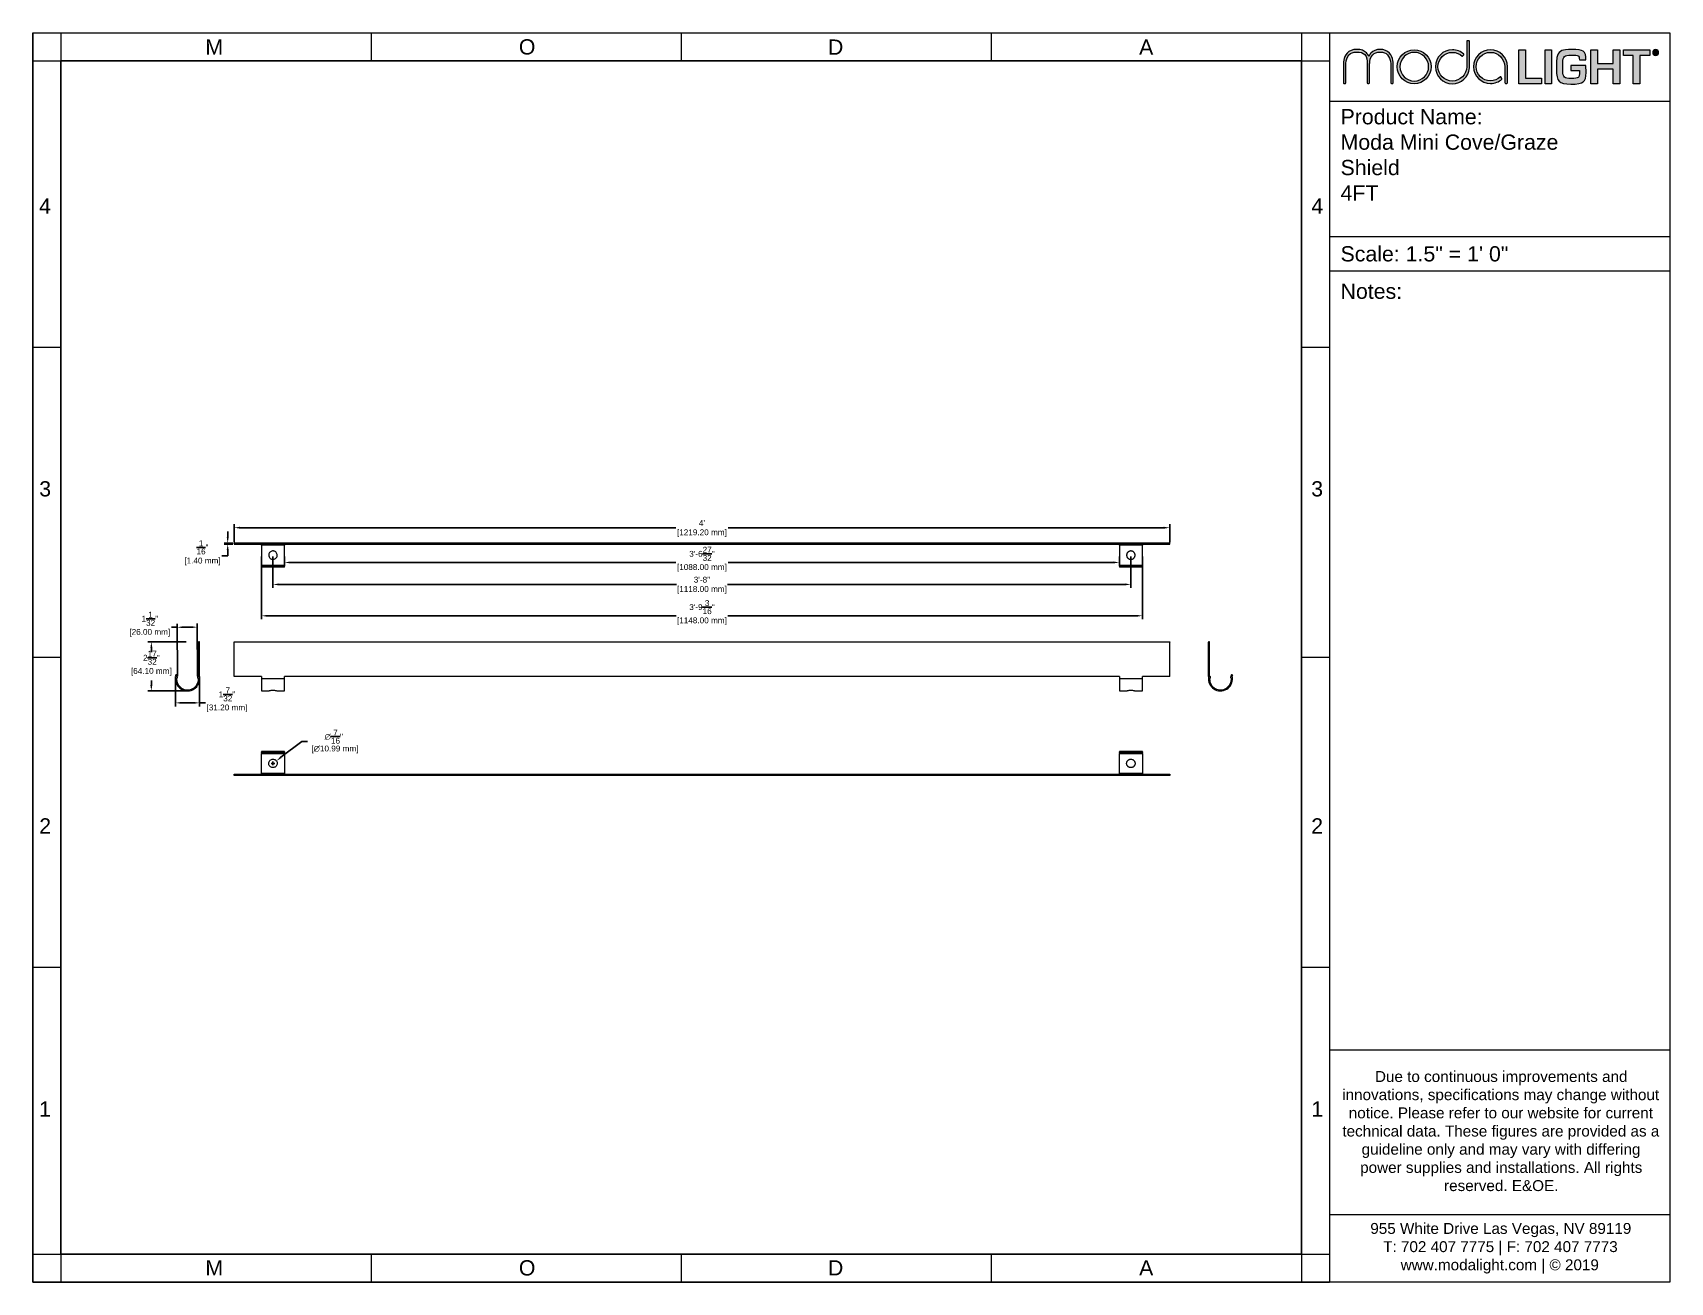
# Paper-space layout 'Layout1' of a CAD drawing. Header units: inches. Extents: x 0 to 10.5, y 0 to 8.
# The model-space entities are those that its viewports show. They can reach past a viewport. Long polylines and large blocks are cut down to what shows.
import ezdxf

# ---------------------------------------------------------------- set-up
doc = ezdxf.new("R2010")
doc.units = ezdxf.units.IN
doc.header["$MEASUREMENT"] = 0
doc.layers.get('Defpoints').update_dxf_attribs({"color": 1})
doc.layers.add('Shield', color=7, linetype='Continuous', plot=False)
doc.layers.add('TITLE BLOCK', color=250, linetype='Continuous')
doc.styles.get("Standard").update_dxf_attribs({"font": 'Arial.ttf'})
doc.dimstyles.new('.1 DIM', dxfattribs={"dimscale": 0, "dimtxt": 0.3, "dimasz": 0.3, "dimexe": 0.18, "dimexo": 0.0625, "dimgap": 0.09, "dimtad": 0, "dimtih": 1, "dimtoh": 1, "dimdec": 5, "dimzin": 0, "dimdsep": 46, "dimlunit": 4, "dimtxsty": 'Standard', "dimcen": 0.09, "dimadec": 0, "dimazin": 0, "dimtfac": 1, "dimtdec": 5, "dimtofl": 0, "dimtmove": 0, "dimatfit": 3, "dimfxl": 1, "dimtolj": 1, "dimtzin": 0, "dimarcsym": 0})

psp = doc.layouts.get("Layout1")

# ---------------------------------------------------------------- texts
at = {"layer": 'TITLE BLOCK', "color": 250, "true_color": 0x231f20, "char_height": 0.0978}
for s, insert, attachment_point, rotation in [('M', (1.222, 7.875), 9, 0), ('O', (3.119, 7.875), 7, 0), ('D', (5.2, 7.875), 9, 0), ('A', (7.097, 7.875), 7, 0), ('4', (0.118, 6.953), 3, 360), ('4', (8.202, 6.953), 1, 0), ('3', (0.119, 5.039), 9, 360), ('3', (8.201, 5.039), 7, 0)]:
    psp.add_mtext(s, dxfattribs=dict(at, insert=insert, attachment_point=attachment_point, rotation=rotation))
at = {"layer": 'TITLE BLOCK', "color": 250, "true_color": 0x231f20}
for s, insert, char_height, attachment_point in [('Product Name:\\PModa Mini Cove/Graze\\PShield\\P4FT', (8.389, 6.939), 0.09782, 7), ('Scale: 1.5" = 1\' 0"', (8.389, 6.547), 0.09782, 7), ('\\fArial|b0|i0|c0|p34;\\W1;Notes:', (8.389, 6.307), 0.09782, 7), ('2', (0.119, 2.975), 0.0978, 3), ('2', (8.201, 2.975), 0.0978, 1), ('\\fArial|b0|i0|c0|p34;\\W1;1', (0.118, 1.061), 0.09782, 9), ('\\fArial|b0|i0|c0|p34;\\W1;1', (8.202, 1.061), 0.09782, 7), ('M', (1.222, 0.139), 0.0978, 3), ('O', (3.119, 0.139), 0.0978, 1), ('D', (5.2, 0.139), 0.0978, 3), ('A', (7.097, 0.139), 0.0978, 1)]:
    psp.add_mtext(s, dxfattribs=dict(at, insert=insert, char_height=char_height, attachment_point=attachment_point))
at = {"layer": 'TITLE BLOCK', "char_height": 0.07, "attachment_point": 1}
for s, insert in [('\\pi0.21674;Due to continuous improvements and \\P\\pi0.00665;innovations, specifications may change without \\P\\pi0.04866;notice. Please refer to our website for current \\P\\pi0.0076;technical data. These figures are provided as a \\P\\pi0.13127;guideline only and may vary with differing \\P\\pi0.12172;power supplies and installations. All rights \\P\\pi0.65985;reserved. E&OE.', (8.393, 1.353)), ('\\pi0.19382;955 White Drive Las Vegas, NV 89119\\P\\pi0.27643;T: 702 407 7775 | F: 702 407 7773\\P\\pi0.38864;www.modalight.com | {\\C250;\\c2105123;© 2019}', (8.386, 0.378))]:
    psp.add_mtext_dynamic_manual_height_columns(s, width=2.03689, gutter_width=1, heights=[0], dxfattribs=dict(at, insert=insert))

msp = doc.modelspace()

# ---------------------------------------------------------------- blocks, each defined once
blk = doc.blocks.new('*D29')
at = {"layer": 'Defpoints', "color": 0, "lineweight": -2, "transparency": 16777216}
for p, q in [((0.552, 6.859), (-1.422, 6.859)), ((-1.242, 6.559), (-1.242, 6.319)), ((0.552, 4.335), (-1.422, 4.335)), ((-1.242, 4.635), (-1.242, 4.875))]:
    blk.add_line(p, q, dxfattribs=at)
at = {"layer": 'Defpoints', "color": 0, "transparency": 16777216}
for p in [(-1.242, 6.859), (0.615, 6.859), (0.615, 4.335)]:
    blk.add_point(p, dxfattribs=at)
for points in [[(-1.292, 6.559), (-1.192, 6.559), (-1.242, 6.859)], [(-1.292, 4.635), (-1.192, 4.635), (-1.242, 4.335)]]:
    blk.add_solid(points, dxfattribs=at)
at = {"layer": 'Defpoints', "color": 0, "transparency": 16777216, "char_height": 0.3, "attachment_point": 5}
for s, insert in [('\\A1;2{\\H1x;\\S17/32;}"', (-1.242, 6.038)), ('\\A1;[64.10 mm]', (-1.242, 5.316))]:
    blk.add_mtext(s, dxfattribs=dict(at, insert=insert))
blk = doc.blocks.new('*D30')
at = {"layer": 'Defpoints', "color": 0, "lineweight": -2, "transparency": 16777216}
for p, q in [((0.001, 5.074), (0.001, 3.542)), ((1.229, 5.074), (1.229, 3.542)), ((0.301, 3.722), (0.929, 3.722)), ((1.229, 3.722), (1.529, 3.722))]:
    blk.add_line(p, q, dxfattribs=at)
at = {"layer": 'Defpoints', "color": 0, "transparency": 16777216}
for p in [(0.001, 5.136), (1.229, 5.136), (1.229, 3.722)]:
    blk.add_point(p, dxfattribs=at)
for points in [[(0.301, 3.772), (0.301, 3.672), (0.001, 3.722)], [(0.929, 3.772), (0.929, 3.672), (1.229, 3.722)]]:
    blk.add_solid(points, dxfattribs=at)
at = {"layer": 'Defpoints', "color": 0, "transparency": 16777216, "char_height": 0.3, "attachment_point": 5}
for s, insert in [('\\A1;1{\\H1x;\\S7/32;}"', (2.638, 4.16)), ('\\A1;[31.20 mm]', (2.638, 3.441))]:
    blk.add_mtext(s, dxfattribs=dict(at, insert=insert))
blk = doc.blocks.new('*D31')
at = {"layer": 'Defpoints', "color": 0, "lineweight": -2, "transparency": 16777216}
for p, q in [((0.088, 7.603), (-0.212, 7.601)), ((0.103, 5.088), (0.086, 7.783)), ((0.811, 7.608), (0.388, 7.605)), ((1.126, 5.094), (1.11, 7.789))]:
    blk.add_line(p, q, dxfattribs=at)
at = {"layer": 'Defpoints', "color": 0, "transparency": 16777216}
for p in [(0.088, 7.603), (0.103, 5.026), (1.127, 5.032)]:
    blk.add_point(p, dxfattribs=at)
for points in [[(0.387, 7.655), (0.388, 7.555), (0.088, 7.603)], [(0.811, 7.658), (0.811, 7.558), (1.111, 7.609)]]:
    blk.add_solid(points, dxfattribs=at)
at = {"layer": 'Defpoints', "color": 0, "transparency": 16777216, "char_height": 0.3, "attachment_point": 5}
for s, insert in [('\\A1;1{\\H1x;\\S1/32;}"', (-1.322, 8.042)), ('\\A1;[26.00 mm]', (-1.322, 7.321))]:
    blk.add_mtext(s, dxfattribs=dict(at, insert=insert))
blk = doc.blocks.new('*D32')
at = {"layer": 'Defpoints', "color": 0, "lineweight": -2, "transparency": 16777216}
for p, q in [((3.007, 11.953), (3.007, 12.895)), ((3.307, 12.715), (25.665, 12.715)), ((50.707, 12.715), (28.349, 12.715)), ((51.007, 11.953), (51.007, 12.895))]:
    blk.add_line(p, q, dxfattribs=at)
at = {"layer": 'Defpoints', "color": 0, "transparency": 16777216}
for p in [(51.007, 12.715), (3.007, 11.891), (51.007, 11.891)]:
    blk.add_point(p, dxfattribs=at)
for points in [[(3.307, 12.765), (3.307, 12.665), (3.007, 12.715)], [(50.707, 12.765), (50.707, 12.665), (51.007, 12.715)]]:
    blk.add_solid(points, dxfattribs=at)
at = {"layer": 'Defpoints', "color": 0, "transparency": 16777216, "char_height": 0.3, "attachment_point": 5}
for s, insert in [('\\A1;[1219.20 mm]', (27.007, 12.434)), ("\\A1;4'", (27.007, 12.955))]:
    blk.add_mtext(s, dxfattribs=dict(at, insert=insert))
blk = doc.blocks.new('*D33')
at = {"layer": 'Defpoints', "color": 0, "lineweight": -2, "transparency": 16777216}
for p, q in [((2.945, 11.918), (2.495, 11.918)), ((2.945, 11.863), (2.495, 11.863)), ((2.675, 12.218), (2.675, 12.518)), ((2.675, 11.263), (2.375, 11.263)), ((2.675, 11.563), (2.675, 11.263))]:
    blk.add_line(p, q, dxfattribs=at)
at = {"layer": 'Defpoints', "color": 0, "transparency": 16777216}
for p in [(2.675, 11.863), (3.007, 11.918), (3.007, 11.863)]:
    blk.add_point(p, dxfattribs=at)
for points in [[(2.625, 12.218), (2.725, 12.218), (2.675, 11.918)], [(2.625, 11.563), (2.725, 11.563), (2.675, 11.863)]]:
    blk.add_solid(points, dxfattribs=at)
at = {"layer": 'Defpoints', "color": 0, "transparency": 16777216, "char_height": 0.3, "attachment_point": 5}
for s, insert in [('\\A1;{\\H1x;\\S1/16;}"', (1.383, 11.704)), ('\\A1;[1.40 mm]', (1.383, 10.982))]:
    blk.add_mtext(s, dxfattribs=dict(at, insert=insert))
blk = doc.blocks.new('*D34')
at = {"layer": 'Defpoints', "color": 0, "lineweight": -2, "transparency": 16777216}
for p, q in [((5.59, 11.241), (5.59, 10.75)), ((5.89, 10.93), (25.665, 10.93)), ((48.124, 10.93), (28.349, 10.93)), ((48.424, 11.241), (48.424, 10.75))]:
    blk.add_line(p, q, dxfattribs=at)
at = {"layer": 'Defpoints', "color": 0, "transparency": 16777216}
for p in [(5.59, 11.304), (5.59, 10.93), (48.424, 11.304)]:
    blk.add_point(p, dxfattribs=at)
for points in [[(5.89, 10.98), (5.89, 10.88), (5.59, 10.93)], [(48.124, 10.98), (48.124, 10.88), (48.424, 10.93)]]:
    blk.add_solid(points, dxfattribs=at)
at = {"layer": 'Defpoints', "color": 0, "transparency": 16777216, "char_height": 0.3, "attachment_point": 5}
for s, insert in [('\\A1;3\'-6{\\H1x;\\S27/32;}"', (27.007, 11.373)), ('\\A1;[1088.00 mm]', (27.007, 10.649))]:
    blk.add_mtext(s, dxfattribs=dict(at, insert=insert))
blk = doc.blocks.new('*D35')
at = {"layer": 'Defpoints', "color": 0, "lineweight": -2, "transparency": 16777216}
for p, q in [((4.999, 11.242), (4.999, 9.623)), ((49.015, 11.241), (49.015, 9.623)), ((5.299, 9.803), (25.697, 9.803)), ((48.715, 9.803), (28.317, 9.803))]:
    blk.add_line(p, q, dxfattribs=at)
at = {"layer": 'Defpoints', "color": 0, "transparency": 16777216}
for p in [(4.999, 11.304), (49.015, 11.304), (49.015, 9.803)]:
    blk.add_point(p, dxfattribs=at)
for points in [[(5.299, 9.853), (5.299, 9.753), (4.999, 9.803)], [(48.715, 9.853), (48.715, 9.753), (49.015, 9.803)]]:
    blk.add_solid(points, dxfattribs=at)
at = {"layer": 'Defpoints', "color": 0, "transparency": 16777216, "char_height": 0.3, "attachment_point": 5}
for s, insert in [('\\A1;3\'-8"', (27.007, 10.045)), ('\\A1;[1118.00 mm]', (27.007, 9.522))]:
    blk.add_mtext(s, dxfattribs=dict(at, insert=insert))
blk = doc.blocks.new('*D36')
at = {"layer": 'Defpoints', "color": 0, "lineweight": -2, "transparency": 16777216}
for p, q in [((4.409, 11.241), (4.409, 8.013)), ((49.605, 11.241), (49.605, 8.013)), ((4.709, 8.193), (25.681, 8.193)), ((49.305, 8.193), (28.333, 8.193))]:
    blk.add_line(p, q, dxfattribs=at)
at = {"layer": 'Defpoints', "color": 0, "transparency": 16777216}
for p in [(4.409, 11.304), (49.605, 11.304), (49.605, 8.193)]:
    blk.add_point(p, dxfattribs=at)
for points in [[(4.709, 8.243), (4.709, 8.143), (4.409, 8.193)], [(49.305, 8.243), (49.305, 8.143), (49.605, 8.193)]]:
    blk.add_solid(points, dxfattribs=at)
at = {"layer": 'Defpoints', "color": 0, "transparency": 16777216, "char_height": 0.3, "attachment_point": 5}
for s, insert in [('\\A1;3\'-9{\\H1x;\\S3/16;}"', (27.007, 8.638)), ('\\A1;[1148.00 mm]', (27.007, 7.912))]:
    blk.add_mtext(s, dxfattribs=dict(at, insert=insert))
blk = doc.blocks.new('*D38')
at = {"layer": 'Defpoints', "color": 0, "lineweight": -2, "transparency": 16777216}
for p, q in [((6.476, 1.744), (5.41, 0.928)), ((6.776, 1.744), (6.476, 1.744)), ((4.909, 0.614), (5.089, 0.614)), ((4.999, 0.524), (4.999, 0.704))]:
    blk.add_line(p, q, dxfattribs=at)
at = {"layer": 'Defpoints', "color": 0, "transparency": 16777216}
for p in [(4.827, 0.483), (5.171, 0.746)]:
    blk.add_point(p, dxfattribs=at)
blk.add_solid([(5.379, 0.967), (5.44, 0.888), (5.171, 0.746)], dxfattribs=at)
at = {"layer": 'Defpoints', "color": 0, "transparency": 16777216, "insert": (8.117, 1.744), "char_height": 0.3, "attachment_point": 5}
blk.add_mtext('\\A1;∅{\\H1x;\\S7/16;}"\\P [∅10.99 mm]', dxfattribs=at)

# ---------------------------------------------------------------- dimensions: what is measured, and where the dimension line sits
at = {"layer": 'Defpoints'}
for base, p1, p2, picture, middle in [((51.007041, 12.714706), (3.007041, 11.890574), (51.007041, 11.890574), '*D32', (27.007041, 12.714706)), ((5.589748, 10.929996), (48.424334, 11.303953), (5.589748, 11.303953), '*D34', (27.007041, 10.929996)), ((1.229152, 3.721522), (0.000671, 5.136114), (1.229152, 5.136114), '*D30', (2.638252, 3.721522))]:
    dim = msp.add_linear_dim(base=base, p1=p1, p2=p2, dimstyle='.1 DIM', override={"dimscale": 1, "dimpost": '\\X'}, dxfattribs=at)
    dim.commit()
    dim.dimension.update_dxf_attribs({"geometry": picture, "text_midpoint": middle})
for base, p1, p2, picture, middle in [((2.675149, 11.863015), (3.007041, 11.918134), (3.007041, 11.863015), '*D33', (1.382693, 11.263015)), ((-1.242198, 6.858671), (0.614951, 4.334934), (0.614951, 6.858671), '*D29', (-1.242198, 5.596803))]:
    dim = msp.add_linear_dim(base=base, p1=p1, p2=p2, angle=90, dimstyle='.1 DIM', override={"dimscale": 1, "dimpost": '\\X'}, dxfattribs=at)
    dim.commit()
    dim.dimension.update_dxf_attribs({"geometry": picture, "text_midpoint": middle})
for base, p1, p2, angle, picture, middle in [((49.60545, 8.193309), (4.408632, 11.303957), (49.60545, 11.303953), 359.99999497, '*D36', (27.007041, 8.193309)), ((49.014912, 9.802841), (4.999342, 11.304008), (49.014914, 11.303957), 359.99993371, '*D35', (27.007126, 9.802867))]:
    dim = msp.add_linear_dim(base=base, p1=p1, p2=p2, angle=angle, dimstyle='.1 DIM', override={"dimscale": 1, "dimpost": '\\X'}, dxfattribs=at)
    dim.commit()
    dim.dimension.update_dxf_attribs({"geometry": picture, "text_midpoint": middle, "dimtype": 161})
dim = msp.add_aligned_dim(p1=(1.126544, 5.031816), p2=(0.102904, 5.025702), distance=-2.577632, dimstyle='.1 DIM', override={"dimscale": 1, "dimpost": '\\X'}, dxfattribs=at)
dim.commit()
dim.dimension.update_dxf_attribs({"geometry": '*D31', "text_midpoint": (-1.321585, 7.601497)})
dim = msp.add_diameter_dim_2p(p1=(4.827451, 0.482698), p2=(5.171232, 0.745553), dimstyle='.1 DIM', override={"dimscale": 1, "dimpost": '\\X'}, dxfattribs=at)
dim.commit()
dim.dimension.update_dxf_attribs({"geometry": '*D38', "text_midpoint": (8.116805, 1.743529), "dimtype": 163})

# ---------------------------------------------------------------- linework, layer by layer
at = {"color": 7, "linetype": 'Continuous', "lineweight": 15}
for p, q in [((28.094309, 11.918134), (3.007041, 11.918134)), ((3.007041, 11.918134), (3.007041, 11.898448)), ((3.007041, 11.898448), (28.094309, 11.898448)), ((3.007041, 11.8827), (3.007041, 11.898448)), ((28.094309, 11.8827), (3.007041, 11.8827)), ((3.007041, 11.8827), (3.007041, 11.863015)), ((3.007041, 11.863015), (28.094309, 11.863015)), ((4.408632, 11.815529), (4.408632, 11.863015)), ((5.589748, 11.815529), (4.408632, 11.815529)), ((4.408632, 11.815529), (4.408632, 10.792378)), ((5.589748, 11.863015), (5.589748, 11.815529)), ((5.589748, 10.792378), (5.589748, 11.815529)), ((51.007041, 11.918134), (28.094309, 11.918134)), ((28.094309, 11.898448), (51.007041, 11.898448)), ((51.007041, 11.8827), (28.094309, 11.8827)), ((28.094309, 11.863015), (51.007041, 11.863015)), ((48.424334, 11.815529), (48.424334, 11.863015)), ((49.60545, 11.815529), (48.424334, 11.815529)), ((48.424334, 11.815529), (48.424334, 10.792378)), ((49.60545, 11.863015), (49.60545, 11.815529)), ((49.60545, 10.792378), (49.60545, 11.815529)), ((51.007041, 11.898448), (51.007041, 11.918134)), ((51.007041, 11.8827), (51.007041, 11.898448)), ((51.007041, 11.863015), (51.007041, 11.8827)), ((4.408632, 10.792378), (5.589748, 10.792378)), ((4.408632, 10.767235), (4.408632, 10.792378)), ((5.589748, 10.767235), (4.408632, 10.767235)), ((4.408632, 10.739395), (4.408632, 10.767235)), ((5.589748, 10.739395), (4.408632, 10.739395)), ((4.408632, 10.739395), (4.408632, 10.712505)), ((4.408632, 10.712505), (5.589748, 10.712505)), ((4.408632, 10.698866), (4.408632, 10.712505)), ((5.589748, 10.698866), (4.408632, 10.698866)), ((4.408632, 10.698866), (4.408632, 10.689024)), ((5.589748, 10.689024), (4.408632, 10.689024)), ((5.589748, 10.792378), (5.589748, 10.767235)), ((5.589748, 10.767235), (5.589748, 10.739395)), ((5.589748, 10.712505), (5.589748, 10.739395)), ((5.589748, 10.712505), (5.589748, 10.698866)), ((5.589748, 10.689024), (5.589748, 10.698866)), ((48.424334, 10.792378), (49.60545, 10.792378)), ((48.424334, 10.767235), (48.424334, 10.792378)), ((49.60545, 10.767235), (48.424334, 10.767235)), ((48.424334, 10.739395), (48.424334, 10.767235)), ((49.60545, 10.739395), (48.424334, 10.739395)), ((48.424334, 10.739395), (48.424334, 10.712505)), ((48.424334, 10.712505), (49.60545, 10.712505)), ((48.424334, 10.698866), (48.424334, 10.712505)), ((49.60545, 10.698866), (48.424334, 10.698866)), ((48.424334, 10.698866), (48.424334, 10.689024)), ((49.60545, 10.689024), (48.424334, 10.689024)), ((49.60545, 10.792378), (49.60545, 10.767235)), ((49.60545, 10.767235), (49.60545, 10.739395)), ((49.60545, 10.712505), (49.60545, 10.739395)), ((49.60545, 10.712505), (49.60545, 10.698866)), ((49.60545, 10.689024), (49.60545, 10.698866)), ((1.174032, 5.079062), (1.174032, 6.838985)), ((1.193717, 6.858671), (1.209466, 6.858671)), ((1.229152, 5.079062), (1.229152, 6.838985)), ((52.999481, 5.079062), (52.999481, 6.838985)), ((53.034916, 6.858671), (53.019167, 6.858671)), ((53.054602, 5.079062), (53.054602, 6.838985)), ((0.002637, 5.126271), (0.019032, 5.097875)), ((0.009843, 5.153162), (0.023482, 5.161037)), ((0.050373, 5.153831), (0.078214, 5.10561)), ((1.229152, 5.079062), (1.174032, 5.079062)), ((1.174032, 5.079062), (1.174032, 5.072697)), ((1.229152, 5.079062), (1.229152, 4.949135)), ((52.999481, 5.079062), (53.054602, 5.079062)), ((52.999481, 5.079062), (52.999481, 4.949135)), ((53.054602, 5.079062), (53.054602, 5.072697)), ((54.17826, 5.153831), (54.150419, 5.10561)), ((54.21879, 5.153162), (54.205151, 5.161037)), ((54.225996, 5.126271), (54.209601, 5.097875)), ((1.174032, 4.990935), (1.174032, 4.949135)), ((53.054602, 4.990935), (53.054602, 4.949135)), ((5.589748, 1.22911), (4.408632, 1.22911)), ((4.408632, 1.219268), (4.408632, 1.22911)), ((5.589748, 1.219268), (4.408632, 1.219268)), ((4.408632, 1.219268), (4.408632, 1.205629)), ((4.408632, 1.205629), (5.589748, 1.205629)), ((4.408632, 1.178739), (4.408632, 1.205629)), ((5.589748, 1.178739), (4.408632, 1.178739)), ((4.408632, 1.178739), (4.408632, 1.150899)), ((5.589748, 1.150899), (4.408632, 1.150899)), ((4.408632, 1.150899), (4.408632, 1.125756)), ((4.408632, 1.125756), (5.589748, 1.125756)), ((4.408632, 0.102605), (4.408632, 1.125756)), ((5.589748, 1.22911), (5.589748, 1.219268)), ((5.589748, 1.205629), (5.589748, 1.219268)), ((5.589748, 1.205629), (5.589748, 1.178739)), ((5.589748, 1.150899), (5.589748, 1.178739)), ((5.589748, 1.125756), (5.589748, 1.150899)), ((5.589748, 1.125756), (5.589748, 0.102605)), ((49.60545, 1.22911), (48.424334, 1.22911)), ((48.424334, 1.219268), (48.424334, 1.22911)), ((49.60545, 1.219268), (48.424334, 1.219268)), ((48.424334, 1.219268), (48.424334, 1.205629)), ((48.424334, 1.205629), (49.60545, 1.205629)), ((48.424334, 1.178739), (48.424334, 1.205629)), ((49.60545, 1.178739), (48.424334, 1.178739)), ((48.424334, 1.178739), (48.424334, 1.150899)), ((49.60545, 1.150899), (48.424334, 1.150899)), ((48.424334, 1.150899), (48.424334, 1.125756)), ((48.424334, 1.125756), (49.60545, 1.125756)), ((48.424334, 0.102605), (48.424334, 1.125756)), ((49.60545, 1.22911), (49.60545, 1.219268)), ((49.60545, 1.205629), (49.60545, 1.219268)), ((49.60545, 1.205629), (49.60545, 1.178739)), ((49.60545, 1.150899), (49.60545, 1.178739)), ((49.60545, 1.125756), (49.60545, 1.150899)), ((49.60545, 1.125756), (49.60545, 0.102605)), ((3.007041, 0.055119), (28.094309, 0.055119)), ((3.007041, 0.035434), (3.007041, 0.055119)), ((28.094309, 0.035434), (3.007041, 0.035434)), ((3.007041, 0.035434), (3.007041, 0.019685)), ((3.007041, 0.019685), (28.094309, 0.019685)), ((3.007041, 0), (3.007041, 0.019685)), ((28.094309, 0), (3.007041, 0)), ((5.589748, 0.102605), (4.408632, 0.102605)), ((4.408632, 0.102605), (4.408632, 0.055119)), ((5.589748, 0.055119), (5.589748, 0.102605)), ((28.094309, 0.055119), (51.007041, 0.055119)), ((51.007041, 0.035434), (28.094309, 0.035434)), ((28.094309, 0.019685), (51.007041, 0.019685)), ((51.007041, 0), (28.094309, 0)), ((49.60545, 0.102605), (48.424334, 0.102605)), ((48.424334, 0.102605), (48.424334, 0.055119)), ((49.60545, 0.055119), (49.60545, 0.102605)), ((51.007041, 0.055119), (51.007041, 0.035434)), ((51.007041, 0.035434), (51.007041, 0.019685)), ((51.007041, 0.019685), (51.007041, 0))]:
    msp.add_line(p, q, dxfattribs=at)
for centre, radius, start, end in [((1.193717, 6.838985), 0.019686, 90, 180), ((1.209466, 6.838985), 0.019686, 0, 90), ((53.019167, 6.838985), 0.019686, 90, 180), ((53.034916, 6.838985), 0.019686, 360, 90), ((0.019686, 5.136114), 0.019686, 119.99999999, 209.99999999), ((0.614951, 4.949135), 0.614201, 165.9854576, 0), ((0.033325, 5.143988), 0.019686, 29.99999999, 119.99999999), ((0.062018, 5.031816), 0.04134, 263.61430491, 79.37667937), ((0.614951, 4.949135), 0.559081, 163.74700975, 167.2578666), ((1.167884, 5.031816), 0.04134, 81.44813144, 278.55186857), ((53.613682, 4.949135), 0.614201, 180, 14.0145424), ((53.060749, 5.031816), 0.04134, 261.44813143, 98.55186856), ((54.166615, 5.031816), 0.04134, 100.62332063, 276.38569509), ((53.613682, 4.949135), 0.559081, 12.7421334, 16.25299025), ((54.195308, 5.143988), 0.019686, 60.00000001, 150.00000001), ((54.208947, 5.136114), 0.019686, 330.00000001, 60.00000001), ((0.614951, 4.949135), 0.559081, 175.73311768, 0), ((53.613682, 4.949135), 0.559081, 180, 4.26688232)]:
    msp.add_arc(centre, radius, start, end, dxfattribs=at)
for points, knots in [([(4.79756, 11.224998), (4.790448, 11.251151), (4.777168, 11.299989), (4.79049, 11.373769), (4.823159, 11.436609), (4.8759, 11.487011), (4.943416, 11.51756), (5.015871, 11.523666), (5.084078, 11.507031), (5.143987, 11.470115), (5.190639, 11.41393), (5.216161, 11.344304), (5.217152, 11.272), (5.195898, 11.205034), (5.154411, 11.147358), (5.094468, 11.104757), (5.023402, 11.084679), (4.951928, 11.088866), (4.887288, 11.114576), (4.830997, 11.159637), (4.808932, 11.202769), (4.79756, 11.224998)], [0, 0, 0, 0, 0.05932903, 0.11079467, 0.161629054, 0.214180052, 0.269288279, 0.322565146, 0.372237733, 0.422332598, 0.475907724, 0.530966893, 0.583325304, 0.633225472, 0.684090902, 0.738064795, 0.793005373, 0.844481559, 0.893740854, 0.945236945, 1, 1, 1, 1]), ([(48.802279, 11.26291), (48.800408, 11.276569), (48.79697, 11.301659), (48.800291, 11.338814), (48.808533, 11.372645), (48.82225, 11.404831), (48.840849, 11.434379), (48.864427, 11.461042), (48.892555, 11.483867), (48.924972, 11.502131), (48.959878, 11.514473), (48.996367, 11.520715), (49.031799, 11.520786), (49.066258, 11.515216), (49.098441, 11.504686), (49.128881, 11.489111), (49.156982, 11.468613), (49.18218, 11.443051), (49.203194, 11.412979), (49.21913, 11.379093), (49.228827, 11.343577), (49.232384, 11.307166), (49.230035, 11.272185), (49.222171, 11.238309), (49.209359, 11.20667), (49.191482, 11.177047), (49.168718, 11.15017), (49.141074, 11.126701), (49.109367, 11.10794), (49.074325, 11.09461), (49.038413, 11.087673), (49.00227, 11.086837), (48.968086, 11.091603), (48.935325, 11.101634), (48.904765, 11.116462), (48.876298, 11.136355), (48.850702, 11.16122), (48.829039, 11.190902), (48.811687, 11.225012), (48.805458, 11.250105), (48.802279, 11.26291)], [0, 0, 0, 0, 0.030339514, 0.055730277, 0.081796161, 0.106942737, 0.132617615, 0.158545349, 0.185166849, 0.212209738, 0.240292159, 0.266466201, 0.293572328, 0.318121297, 0.343225054, 0.368009465, 0.39330253, 0.419687556, 0.446883119, 0.473893884, 0.501958953, 0.527724469, 0.554314266, 0.578985942, 0.604195871, 0.629349584, 0.655048546, 0.68161132, 0.709030647, 0.7359726, 0.763987174, 0.789345419, 0.815454242, 0.839830787, 0.864691544, 0.890130456, 0.916178868, 0.943085816, 0.970956283, 1, 1, 1, 1]), ([(4.79756, 0.693136), (4.790448, 0.666983), (4.777168, 0.618145), (4.79049, 0.544365), (4.823159, 0.481525), (4.8759, 0.431123), (4.943416, 0.400573), (5.015871, 0.394468), (5.084078, 0.411103), (5.143987, 0.448018), (5.190639, 0.504203), (5.216161, 0.57383), (5.217152, 0.646133), (5.195898, 0.7131), (5.154411, 0.770776), (5.094468, 0.813377), (5.023402, 0.833455), (4.951928, 0.829268), (4.887288, 0.803558), (4.830997, 0.758497), (4.808932, 0.715365), (4.79756, 0.693136)], [0, 0, 0, 0, 0.05932903, 0.11079467, 0.161629054, 0.214180052, 0.269288279, 0.322565146, 0.372237733, 0.422332598, 0.475907724, 0.530966893, 0.583325304, 0.633225472, 0.684090902, 0.738064795, 0.793005373, 0.844481559, 0.893740854, 0.945236945, 1, 1, 1, 1]), ([(48.802279, 0.655224), (48.800408, 0.641565), (48.79697, 0.616475), (48.800291, 0.57932), (48.808533, 0.545489), (48.82225, 0.513303), (48.840849, 0.483755), (48.864427, 0.457092), (48.892555, 0.434267), (48.924972, 0.416002), (48.959878, 0.40366), (48.996367, 0.397419), (49.031799, 0.397347), (49.066258, 0.402918), (49.098441, 0.413448), (49.128881, 0.429023), (49.156982, 0.449521), (49.18218, 0.475083), (49.203194, 0.505155), (49.21913, 0.539041), (49.228827, 0.574556), (49.232384, 0.610968), (49.230035, 0.645949), (49.222171, 0.679825), (49.209359, 0.711464), (49.191482, 0.741087), (49.168718, 0.767964), (49.141074, 0.791433), (49.109367, 0.810194), (49.074325, 0.823524), (49.038413, 0.830461), (49.00227, 0.831297), (48.968086, 0.826531), (48.935325, 0.8165), (48.904765, 0.801672), (48.876298, 0.781779), (48.850702, 0.756913), (48.829039, 0.727232), (48.811687, 0.693121), (48.805458, 0.668029), (48.802279, 0.655224)], [0, 0, 0, 0, 0.030339514, 0.055730277, 0.081796161, 0.106942737, 0.132617615, 0.158545349, 0.185166849, 0.212209738, 0.240292159, 0.266466201, 0.293572328, 0.318121297, 0.343225054, 0.368009465, 0.39330253, 0.419687556, 0.446883119, 0.473893884, 0.501958953, 0.527724469, 0.554314266, 0.578985942, 0.604195871, 0.629349584, 0.655048546, 0.68161132, 0.709030647, 0.7359726, 0.763987174, 0.789345419, 0.815454242, 0.839830787, 0.864691544, 0.890130456, 0.916178868, 0.943085816, 0.970956283, 1, 1, 1, 1])]:
    msp.add_open_spline(points, degree=3, knots=knots, dxfattribs=at)
at = {"layer": 'Shield', "linetype": 'Continuous', "lineweight": 15}
for p, q in [((3.007041, 6.858671), (28.094309, 6.858671)), ((3.007041, 6.838986), (3.007041, 6.858671)), ((3.007041, 5.079147), (3.007041, 6.838986)), ((28.094309, 6.838986), (3.007041, 6.838986)), ((28.094309, 6.858671), (51.007041, 6.858671)), ((51.007041, 6.838986), (28.094309, 6.838986)), ((51.007041, 6.858671), (51.007041, 6.838986)), ((51.007041, 5.079147), (51.007041, 6.838986)), ((4.408613, 5.079147), (3.007041, 5.079147)), ((4.408613, 5.079147), (4.408613, 4.949226)), ((28.094309, 5.079147), (5.589713, 5.079147)), ((5.589713, 4.949226), (5.589713, 5.079147)), ((48.424369, 5.079147), (28.094309, 5.079147)), ((48.424369, 5.079147), (48.424369, 4.949226)), ((51.007041, 5.079147), (49.605469, 5.079147)), ((49.605469, 4.949226), (49.605469, 5.079147)), ((5.589713, 4.949226), (4.408613, 4.949226)), ((4.408613, 4.949226), (4.408613, 4.335055)), ((4.408613, 4.335055), (4.782628, 4.335055)), ((5.212764, 4.335055), (5.589713, 4.335055)), ((5.589713, 4.335055), (5.589713, 4.949226)), ((49.605469, 4.949226), (48.424369, 4.949226)), ((48.424369, 4.949226), (48.424369, 4.335055)), ((48.424369, 4.335055), (48.798384, 4.335055)), ((49.228519, 4.335055), (49.605469, 4.335055)), ((49.605469, 4.335055), (49.605469, 4.949226))]:
    msp.add_line(p, q, dxfattribs=at)
for points, knots in [([(4.782628, 4.335055), (4.786417, 4.336371), (4.800923, 4.341413), (4.832631, 4.351294), (4.883199, 4.363896), (4.947313, 4.373572), (5.01646, 4.375632), (5.082176, 4.369614), (5.138831, 4.358493), (5.181376, 4.346576), (5.204599, 4.338969), (5.212752, 4.336087), (5.212764, 4.336083)], [0, 0, 0, 0, 0.027404161, 0.104929518, 0.226843064, 0.383143003, 0.547001913, 0.69823462, 0.83306543, 0.940916905, 0.999917807, 1, 1, 1, 1]), ([(48.798384, 4.335055), (48.802172, 4.336371), (48.816679, 4.341413), (48.848387, 4.351294), (48.898954, 4.363896), (48.963068, 4.373572), (49.032216, 4.375632), (49.097931, 4.369614), (49.154587, 4.358493), (49.197131, 4.346576), (49.220355, 4.338969), (49.228508, 4.336087), (49.228519, 4.336083)], [0, 0, 0, 0, 0.027403547, 0.104929591, 0.226842567, 0.383142606, 0.547001622, 0.698234426, 0.833065323, 0.940916867, 0.999917807, 1, 1, 1, 1])]:
    msp.add_open_spline(points, degree=3, knots=knots, dxfattribs=at)

msp.set_redraw_order([(e.dxf.handle, doc.entitydb.next_handle()) for e in msp.query("TEXT MTEXT ATTDEF DIMENSION ARC_DIMENSION")])  # texts and dimensions are drawn at this point

# ---------------------------------------------------------------- hatches: boundary and pattern name
at = {"layer": 'TITLE BLOCK', "true_color": 0x000000}
h = psp.add_hatch(color=18, dxfattribs=at)
h.dxf.hatch_style = 2
edge = h.paths.add_edge_path()
edge.add_spline(control_points=[(8.702, 7.885), (8.688, 7.901), (8.668, 7.909), (8.643, 7.909), (8.618, 7.909), (8.598, 7.901), (8.584, 7.885), (8.578, 7.879), (8.573, 7.871), (8.57, 7.864), (8.567, 7.872), (8.562, 7.88), (8.555, 7.887), (8.541, 7.901), (8.52, 7.909), (8.492, 7.909), (8.466, 7.909), (8.446, 7.901), (8.431, 7.885), (8.405, 7.858), (8.407, 7.816), (8.407, 7.812), (8.407, 7.812), (8.407, 7.695), (8.407, 7.695), (8.407, 7.695), (8.407, 7.69), (8.411, 7.69), (8.411, 7.69), (8.42, 7.69), (8.42, 7.69), (8.42, 7.69), (8.423, 7.689), (8.423, 7.695), (8.423, 7.695), (8.423, 7.812), (8.423, 7.812), (8.423, 7.812), (8.423, 7.812), (8.423, 7.812), (8.423, 7.813), (8.421, 7.851), (8.443, 7.874), (8.455, 7.886), (8.471, 7.892), (8.492, 7.892), (8.515, 7.892), (8.533, 7.887), (8.544, 7.876), (8.559, 7.86), (8.559, 7.837), (8.559, 7.821), (8.559, 7.814), (8.559, 7.81), (8.559, 7.809), (8.559, 7.809), (8.559, 7.771), (8.559, 7.771), (8.559, 7.771), (8.559, 7.694), (8.559, 7.694), (8.559, 7.694), (8.559, 7.69), (8.564, 7.69), (8.564, 7.69), (8.571, 7.69), (8.571, 7.69), (8.576, 7.69), (8.575, 7.694), (8.575, 7.694), (8.575, 7.694), (8.575, 7.771), (8.575, 7.771), (8.575, 7.771), (8.575, 7.809), (8.575, 7.809), (8.575, 7.809), (8.575, 7.812), (8.575, 7.812), (8.575, 7.813), (8.575, 7.815), (8.575, 7.817), (8.575, 7.818), (8.576, 7.818), (8.576, 7.819), (8.576, 7.833), (8.58, 7.858), (8.596, 7.874), (8.607, 7.886), (8.623, 7.892), (8.643, 7.892), (8.663, 7.892), (8.679, 7.886), (8.69, 7.874), (8.713, 7.85), (8.711, 7.81), (8.711, 7.809), (8.711, 7.809), (8.711, 7.694), (8.711, 7.694), (8.711, 7.694), (8.712, 7.69), (8.715, 7.69), (8.715, 7.69), (8.723, 7.69), (8.723, 7.69), (8.723, 7.69), (8.727, 7.689), (8.727, 7.694), (8.727, 7.694), (8.727, 7.809), (8.727, 7.809), (8.728, 7.813), (8.729, 7.857), (8.702, 7.885)], knot_values=[0, 0, 0, 0, 1, 1, 1, 2, 2, 2, 3, 3, 3, 4, 4, 4, 5, 5, 5, 6, 6, 6, 7, 7, 7, 8, 8, 8, 9, 9, 9, 10, 10, 10, 11, 11, 11, 12, 12, 12, 13, 13, 13, 14, 14, 14, 15, 15, 15, 16, 16, 16, 17, 17, 17, 18, 18, 18, 19, 19, 19, 20, 20, 20, 21, 21, 21, 22, 22, 22, 23, 23, 23, 24, 24, 24, 25, 25, 25, 26, 26, 26, 27, 27, 27, 28, 28, 28, 29, 29, 29, 30, 30, 30, 31, 31, 31, 32, 32, 32, 33, 33, 33, 34, 34, 34, 35, 35, 35, 36, 36, 36, 37, 37, 37, 38, 38, 38, 38], degree=3, periodic=0)
h = psp.add_hatch(color=18, dxfattribs=at)
h.dxf.hatch_style = 2
edge = h.paths.add_edge_path()
edge.add_spline(control_points=[(8.862, 7.907), (8.802, 7.907), (8.753, 7.858), (8.753, 7.798), (8.753, 7.738), (8.802, 7.689), (8.862, 7.689), (8.921, 7.689), (8.97, 7.738), (8.97, 7.798), (8.97, 7.858), (8.921, 7.907), (8.862, 7.907)], knot_values=[0, 0, 0, 0, 1, 1, 1, 2, 2, 2, 3, 3, 3, 4, 4, 4, 4], degree=3, periodic=0)
edge = h.paths.add_edge_path()
edge.add_spline(control_points=[(8.862, 7.706), (8.811, 7.706), (8.77, 7.747), (8.77, 7.798), (8.77, 7.849), (8.811, 7.89), (8.862, 7.89), (8.912, 7.89), (8.954, 7.849), (8.954, 7.798), (8.954, 7.747), (8.912, 7.706), (8.862, 7.706)], knot_values=[0, 0, 0, 0, 1, 1, 1, 2, 2, 2, 3, 3, 3, 4, 4, 4, 4], degree=3, periodic=0)
h = psp.add_hatch(color=18, dxfattribs=at)
h.dxf.hatch_style = 2
edge = h.paths.add_edge_path()
edge.add_spline(control_points=[(9.18, 7.878), (9.16, 7.895), (9.134, 7.907), (9.106, 7.907), (9.046, 7.907), (8.997, 7.858), (8.997, 7.798), (8.997, 7.738), (9.046, 7.689), (9.106, 7.689), (9.164, 7.689), (9.211, 7.734), (9.215, 7.791), (9.215, 7.791), (9.215, 7.794), (9.215, 7.794), (9.215, 7.794), (9.215, 7.962), (9.215, 7.962), (9.215, 7.966), (9.211, 7.965), (9.211, 7.965), (9.211, 7.965), (9.202, 7.965), (9.202, 7.965), (9.198, 7.965), (9.198, 7.962), (9.198, 7.962), (9.198, 7.962), (9.198, 7.856), (9.198, 7.856), (9.198, 7.856), (9.198, 7.824), (9.198, 7.798), (9.197, 7.747), (9.157, 7.706), (9.106, 7.706), (9.055, 7.706), (9.014, 7.747), (9.014, 7.798), (9.014, 7.849), (9.055, 7.89), (9.106, 7.89), (9.13, 7.89), (9.153, 7.881), (9.169, 7.865), (9.169, 7.865), (9.171, 7.864), (9.172, 7.865), (9.172, 7.865), (9.177, 7.872), (9.18, 7.875), (9.181, 7.877), (9.18, 7.878), (9.18, 7.878)], knot_values=[0, 0, 0, 0, 1, 1, 1, 2, 2, 2, 3, 3, 3, 4, 4, 4, 5, 5, 5, 6, 6, 6, 7, 7, 7, 8, 8, 8, 9, 9, 9, 10, 10, 10, 11, 11, 11, 12, 12, 12, 13, 13, 13, 14, 14, 14, 15, 15, 15, 16, 16, 16, 17, 17, 17, 18, 18, 18, 18], degree=3, periodic=0)
h = psp.add_hatch(color=18, dxfattribs=at)
h.dxf.hatch_style = 2
edge = h.paths.add_edge_path()
edge.add_spline(control_points=[(9.424, 7.722), (9.424, 7.722), (9.416, 7.732), (9.416, 7.732), (9.415, 7.733), (9.414, 7.732), (9.414, 7.732), (9.397, 7.716), (9.375, 7.707), (9.351, 7.707), (9.3, 7.707), (9.259, 7.748), (9.259, 7.798), (9.259, 7.849), (9.3, 7.89), (9.351, 7.89), (9.401, 7.89), (9.442, 7.849), (9.442, 7.798), (9.442, 7.798), (9.442, 7.741), (9.442, 7.741), (9.442, 7.741), (9.442, 7.696), (9.442, 7.696), (9.442, 7.691), (9.447, 7.691), (9.447, 7.691), (9.447, 7.691), (9.455, 7.691), (9.455, 7.691), (9.455, 7.691), (9.459, 7.691), (9.459, 7.695), (9.459, 7.695), (9.459, 7.798), (9.459, 7.798), (9.459, 7.858), (9.41, 7.907), (9.351, 7.907), (9.291, 7.907), (9.242, 7.858), (9.242, 7.798), (9.242, 7.739), (9.291, 7.69), (9.351, 7.69), (9.379, 7.69), (9.405, 7.701), (9.424, 7.719), (9.425, 7.72), (9.424, 7.722), (9.424, 7.722)], knot_values=[0, 0, 0, 0, 1, 1, 1, 2, 2, 2, 3, 3, 3, 4, 4, 4, 5, 5, 5, 6, 6, 6, 7, 7, 7, 8, 8, 8, 9, 9, 9, 10, 10, 10, 11, 11, 11, 12, 12, 12, 13, 13, 13, 14, 14, 14, 15, 15, 15, 16, 16, 16, 17, 17, 17, 17], degree=3, periodic=0)
h = psp.add_hatch(color=18, dxfattribs=at)
h.dxf.hatch_style = 2
h.paths.add_polyline_path([(9.575, 7.907), (9.575, 7.725), (9.677, 7.725), (9.677, 7.688), (9.533, 7.688), (9.533, 7.907)])
h = psp.add_hatch(color=18, dxfattribs=at)
h.dxf.hatch_style = 2
h.paths.add_polyline_path([(9.742, 7.907), (9.742, 7.688), (9.701, 7.688), (9.701, 7.907)])
h = psp.add_hatch(color=18, dxfattribs=at)
h.dxf.hatch_style = 2
edge = h.paths.add_edge_path()
edge.add_spline(control_points=[(9.867, 7.805), (9.867, 7.805), (9.963, 7.805), (9.963, 7.805), (9.963, 7.805), (9.964, 7.761), (9.964, 7.761), (9.964, 7.73), (9.958, 7.709), (9.946, 7.7), (9.934, 7.691), (9.908, 7.686), (9.866, 7.686), (9.829, 7.686), (9.803, 7.692), (9.791, 7.705), (9.779, 7.717), (9.773, 7.742), (9.773, 7.779), (9.773, 7.827), (9.775, 7.857), (9.78, 7.87), (9.786, 7.885), (9.795, 7.896), (9.808, 7.901), (9.82, 7.906), (9.841, 7.909), (9.871, 7.909), (9.91, 7.909), (9.935, 7.905), (9.946, 7.897), (9.958, 7.888), (9.963, 7.87), (9.963, 7.842), (9.963, 7.842), (9.921, 7.842), (9.921, 7.842), (9.921, 7.856), (9.917, 7.865), (9.912, 7.868), (9.906, 7.872), (9.893, 7.873), (9.871, 7.873), (9.846, 7.873), (9.831, 7.87), (9.825, 7.864), (9.818, 7.858), (9.815, 7.844), (9.815, 7.822), (9.815, 7.822), (9.815, 7.8), (9.815, 7.8), (9.815, 7.8), (9.815, 7.772), (9.815, 7.772), (9.815, 7.751), (9.818, 7.737), (9.825, 7.731), (9.831, 7.725), (9.846, 7.722), (9.869, 7.722), (9.892, 7.722), (9.906, 7.724), (9.913, 7.729), (9.919, 7.734), (9.922, 7.746), (9.922, 7.765), (9.922, 7.765), (9.922, 7.774), (9.922, 7.774), (9.922, 7.774), (9.867, 7.774), (9.867, 7.774), (9.867, 7.774), (9.867, 7.805), (9.867, 7.805)], knot_values=[0, 0, 0, 0, 1, 1, 1, 2, 2, 2, 3, 3, 3, 4, 4, 4, 5, 5, 5, 6, 6, 6, 7, 7, 7, 8, 8, 8, 9, 9, 9, 10, 10, 10, 11, 11, 11, 12, 12, 12, 13, 13, 13, 14, 14, 14, 15, 15, 15, 16, 16, 16, 17, 17, 17, 18, 18, 18, 19, 19, 19, 20, 20, 20, 21, 21, 21, 22, 22, 22, 23, 23, 23, 24, 24, 24, 25, 25, 25, 25], degree=3, periodic=0)
h = psp.add_hatch(color=18, dxfattribs=at)
h.dxf.hatch_style = 2
h.paths.add_polyline_path([(10.18, 7.907), (10.18, 7.688), (10.138, 7.688), (10.138, 7.783), (10.036, 7.783), (10.036, 7.688), (9.994, 7.688), (9.994, 7.907), (10.036, 7.907), (10.036, 7.818), (10.138, 7.818), (10.138, 7.907)])
h = psp.add_hatch(color=18, dxfattribs=at)
h.dxf.hatch_style = 2
h.paths.add_polyline_path([(10.308, 7.87), (10.308, 7.688), (10.266, 7.688), (10.266, 7.87), (10.203, 7.87), (10.203, 7.907), (10.373, 7.907), (10.373, 7.87)])
h = psp.add_hatch(color=18, dxfattribs=at)
h.dxf.hatch_style = 2
edge = h.paths.add_edge_path()
edge.add_spline(control_points=[(10.429, 7.889), (10.429, 7.878), (10.421, 7.87), (10.41, 7.87), (10.399, 7.87), (10.391, 7.878), (10.391, 7.889), (10.391, 7.899), (10.399, 7.908), (10.41, 7.908), (10.421, 7.908), (10.429, 7.899), (10.429, 7.889)], knot_values=[0, 0, 0, 0, 1, 1, 1, 2, 2, 2, 3, 3, 3, 4, 4, 4, 4], degree=3, periodic=0)
edge = h.paths.add_edge_path()
edge.add_spline(control_points=[(10.396, 7.889), (10.396, 7.881), (10.402, 7.874), (10.41, 7.874), (10.418, 7.874), (10.424, 7.881), (10.424, 7.889), (10.424, 7.897), (10.418, 7.904), (10.41, 7.904), (10.402, 7.904), (10.396, 7.897), (10.396, 7.889)], knot_values=[0, 0, 0, 0, 1, 1, 1, 2, 2, 2, 3, 3, 3, 4, 4, 4, 4], degree=3, periodic=0)
edge = h.paths.add_edge_path()
edge.add_spline(control_points=[(10.407, 7.879), (10.407, 7.879), (10.403, 7.879), (10.403, 7.879), (10.403, 7.879), (10.403, 7.898), (10.403, 7.898), (10.405, 7.898), (10.407, 7.898), (10.41, 7.898), (10.414, 7.898), (10.415, 7.898), (10.416, 7.897), (10.417, 7.896), (10.418, 7.895), (10.418, 7.893), (10.418, 7.891), (10.417, 7.889), (10.414, 7.889), (10.414, 7.889), (10.414, 7.888), (10.414, 7.888), (10.416, 7.888), (10.417, 7.886), (10.418, 7.884), (10.418, 7.881), (10.419, 7.88), (10.419, 7.879), (10.419, 7.879), (10.415, 7.879), (10.415, 7.879), (10.414, 7.88), (10.414, 7.882), (10.413, 7.884), (10.413, 7.886), (10.412, 7.887), (10.409, 7.887), (10.409, 7.887), (10.407, 7.887), (10.407, 7.887), (10.407, 7.887), (10.407, 7.879), (10.407, 7.879)], knot_values=[0, 0, 0, 0, 1, 1, 1, 2, 2, 2, 3, 3, 3, 4, 4, 4, 5, 5, 5, 6, 6, 6, 7, 7, 7, 8, 8, 8, 9, 9, 9, 10, 10, 10, 11, 11, 11, 12, 12, 12, 13, 13, 13, 14, 14, 14, 14], degree=3, periodic=0)
edge = h.paths.add_edge_path()
edge.add_spline(control_points=[(10.407, 7.89), (10.407, 7.89), (10.409, 7.89), (10.409, 7.89), (10.412, 7.89), (10.414, 7.891), (10.414, 7.893), (10.414, 7.894), (10.412, 7.895), (10.41, 7.895), (10.409, 7.895), (10.408, 7.895), (10.407, 7.895), (10.407, 7.895), (10.407, 7.89), (10.407, 7.89)], knot_values=[0, 0, 0, 0, 1, 1, 1, 2, 2, 2, 3, 3, 3, 4, 4, 4, 5, 5, 5, 5], degree=3, periodic=0)

# ---------------------------------------------------------------- linework, layer by layer
at = {"layer": 'TITLE BLOCK', "color": 250, "lineweight": 9, "true_color": 0x231f20}
for points in [[(10.501, -0.002), (0.001, -0.002), (0.001, 8.016), (10.501, 8.016), (10.501, -0.002)], [(0.001, 8.016), (0.001, -0.002)], [(0.182, 8.016), (0.182, -0.002)], [(2.171, 8.016), (2.171, 7.836)], [(4.16, 8.016), (4.16, 7.836)], [(6.149, 8.016), (6.149, 7.836)], [(8.138, 8.016), (8.138, -0.002)], [(8.318, 8.016), (8.318, -0.002)], [(0.001, 7.836), (8.318, 7.836)], [(8.138, 0.178), (0.182, 0.178), (0.182, 7.836), (8.138, 7.836), (8.138, 0.178)], [(8.318, 7.577), (10.504, 7.577)], [(8.318, 6.708), (10.504, 6.708)], [(8.318, 6.488), (10.504, 6.488)], [(0.182, 5.996), (0.001, 5.996)], [(8.318, 5.996), (8.138, 5.996)], [(0.182, 4.007), (0.001, 4.007)], [(8.318, 4.007), (8.138, 4.007)], [(0.182, 2.018), (0.001, 2.018)], [(8.318, 2.018), (8.138, 2.018)], [(8.318, 1.489), (10.504, 1.489)], [(8.318, 0.433), (10.504, 0.433)], [(0.001, 0.178), (8.318, 0.178)], [(2.171, 0.178), (2.171, -0.002)], [(4.16, 0.178), (4.16, -0.002)], [(6.149, 0.178), (6.149, -0.002)], [(0.001, -0.002), (8.318, -0.002)]]:
    psp.add_lwpolyline(points, dxfattribs=at)
at = {"layer": 'TITLE BLOCK', "color": 18, "lineweight": 0, "true_color": 0x000000}
for points in [[(9.575, 7.907), (9.575, 7.725), (9.677, 7.725), (9.677, 7.688), (9.533, 7.688), (9.533, 7.907), (9.575, 7.907)], [(9.742, 7.907), (9.742, 7.688), (9.701, 7.688), (9.701, 7.907), (9.742, 7.907)], [(10.18, 7.907), (10.18, 7.688), (10.138, 7.688), (10.138, 7.783), (10.036, 7.783), (10.036, 7.688), (9.994, 7.688), (9.994, 7.907), (10.036, 7.907), (10.036, 7.818), (10.138, 7.818), (10.138, 7.907), (10.18, 7.907)], [(10.308, 7.87), (10.308, 7.688), (10.266, 7.688), (10.266, 7.87), (10.203, 7.87), (10.203, 7.907), (10.373, 7.907), (10.373, 7.87), (10.308, 7.87)]]:
    psp.add_lwpolyline(points, dxfattribs=at)
for points in [[(8.431, 7.885), (8.405, 7.858), (8.407, 7.816), (8.407, 7.812)], [(8.57, 7.864), (8.567, 7.872), (8.562, 7.88), (8.555, 7.887)], [(8.584, 7.885), (8.578, 7.879), (8.573, 7.871), (8.57, 7.864)], [(8.727, 7.809), (8.728, 7.813), (8.729, 7.857), (8.702, 7.885)], [(9.18, 7.875), (9.181, 7.877), (9.18, 7.878), (9.18, 7.878)], [(9.202, 7.965), (9.198, 7.965), (9.198, 7.962), (9.198, 7.962)], [(9.198, 7.962), (9.198, 7.962), (9.198, 7.856), (9.198, 7.856)], [(9.211, 7.965), (9.211, 7.965), (9.202, 7.965), (9.202, 7.965)], [(9.215, 7.962), (9.215, 7.966), (9.211, 7.965), (9.211, 7.965)], [(9.215, 7.794), (9.215, 7.794), (9.215, 7.962), (9.215, 7.962)], [(10.403, 7.879), (10.403, 7.879), (10.403, 7.898), (10.403, 7.898)], [(10.407, 7.879), (10.407, 7.879), (10.403, 7.879), (10.403, 7.879)], [(10.407, 7.895), (10.407, 7.895), (10.407, 7.89), (10.407, 7.89)], [(10.407, 7.89), (10.407, 7.89), (10.409, 7.89), (10.409, 7.89)], [(10.409, 7.887), (10.409, 7.887), (10.407, 7.887), (10.407, 7.887)], [(10.407, 7.887), (10.407, 7.887), (10.407, 7.879), (10.407, 7.879)], [(10.413, 7.884), (10.413, 7.886), (10.412, 7.887), (10.409, 7.887)], [(10.415, 7.879), (10.414, 7.88), (10.414, 7.882), (10.413, 7.884)], [(10.414, 7.889), (10.414, 7.889), (10.414, 7.888), (10.414, 7.888)], [(10.414, 7.888), (10.416, 7.888), (10.417, 7.886), (10.418, 7.884)], [(10.419, 7.879), (10.419, 7.879), (10.415, 7.879), (10.415, 7.879)], [(10.418, 7.884), (10.418, 7.881), (10.419, 7.88), (10.419, 7.879)], [(8.407, 7.812), (8.407, 7.812), (8.407, 7.695), (8.407, 7.695)], [(8.423, 7.812), (8.423, 7.813), (8.421, 7.851), (8.443, 7.874)], [(8.423, 7.695), (8.423, 7.695), (8.423, 7.812), (8.423, 7.812)], [(8.423, 7.812), (8.423, 7.812), (8.423, 7.812), (8.423, 7.812)], [(8.544, 7.876), (8.559, 7.86), (8.559, 7.837), (8.559, 7.821)], [(8.559, 7.821), (8.559, 7.814), (8.559, 7.81), (8.559, 7.809)], [(8.559, 7.809), (8.559, 7.809), (8.559, 7.771), (8.559, 7.771)], [(8.575, 7.817), (8.575, 7.818), (8.576, 7.818), (8.576, 7.819)], [(8.575, 7.812), (8.575, 7.813), (8.575, 7.815), (8.575, 7.817)], [(8.575, 7.809), (8.575, 7.809), (8.575, 7.812), (8.575, 7.812)], [(8.575, 7.771), (8.575, 7.771), (8.575, 7.809), (8.575, 7.809)], [(8.576, 7.819), (8.576, 7.833), (8.58, 7.858), (8.596, 7.874)], [(8.69, 7.874), (8.713, 7.85), (8.711, 7.81), (8.711, 7.809)], [(8.711, 7.809), (8.711, 7.809), (8.711, 7.694), (8.711, 7.694)], [(8.727, 7.694), (8.727, 7.694), (8.727, 7.809), (8.727, 7.809)], [(9.169, 7.865), (9.169, 7.865), (9.171, 7.864), (9.172, 7.865)], [(9.172, 7.865), (9.172, 7.865), (9.177, 7.872), (9.18, 7.875)], [(9.198, 7.856), (9.198, 7.856), (9.198, 7.824), (9.198, 7.798)], [(9.215, 7.791), (9.215, 7.791), (9.215, 7.794), (9.215, 7.794)], [(9.442, 7.798), (9.442, 7.798), (9.442, 7.741), (9.442, 7.741)], [(9.459, 7.695), (9.459, 7.695), (9.459, 7.798), (9.459, 7.798)], [(8.407, 7.695), (8.407, 7.695), (8.407, 7.69), (8.411, 7.69)], [(8.411, 7.69), (8.411, 7.69), (8.42, 7.69), (8.42, 7.69)], [(8.42, 7.69), (8.42, 7.69), (8.423, 7.689), (8.423, 7.695)], [(8.559, 7.771), (8.559, 7.771), (8.559, 7.694), (8.559, 7.694)], [(8.559, 7.694), (8.559, 7.694), (8.559, 7.69), (8.564, 7.69)], [(8.564, 7.69), (8.564, 7.69), (8.571, 7.69), (8.571, 7.69)], [(8.571, 7.69), (8.576, 7.69), (8.575, 7.694), (8.575, 7.694)], [(8.575, 7.694), (8.575, 7.694), (8.575, 7.771), (8.575, 7.771)], [(8.711, 7.694), (8.711, 7.694), (8.712, 7.69), (8.715, 7.69)], [(8.715, 7.69), (8.715, 7.69), (8.723, 7.69), (8.723, 7.69)], [(8.723, 7.69), (8.723, 7.69), (8.727, 7.689), (8.727, 7.694)], [(9.416, 7.732), (9.415, 7.733), (9.414, 7.732), (9.414, 7.732)], [(9.424, 7.722), (9.424, 7.722), (9.416, 7.732), (9.416, 7.732)], [(9.424, 7.719), (9.425, 7.72), (9.424, 7.722), (9.424, 7.722)], [(9.442, 7.741), (9.442, 7.741), (9.442, 7.696), (9.442, 7.696)], [(9.442, 7.696), (9.442, 7.691), (9.447, 7.691), (9.447, 7.691)], [(9.447, 7.691), (9.447, 7.691), (9.455, 7.691), (9.455, 7.691)], [(9.455, 7.691), (9.455, 7.691), (9.459, 7.691), (9.459, 7.695)]]:
    psp.add_open_spline(points, degree=3, dxfattribs=at)
for points, knots in [([(8.555, 7.887), (8.541, 7.901), (8.52, 7.909), (8.492, 7.909), (8.466, 7.909), (8.446, 7.901), (8.431, 7.885)], [4, 4, 4, 4, 5, 5, 5, 6, 6, 6, 6]), ([(8.443, 7.874), (8.455, 7.886), (8.471, 7.892), (8.492, 7.892), (8.515, 7.892), (8.533, 7.887), (8.544, 7.876)], [14, 14, 14, 14, 15, 15, 15, 16, 16, 16, 16]), ([(8.702, 7.885), (8.688, 7.901), (8.668, 7.909), (8.643, 7.909), (8.618, 7.909), (8.598, 7.901), (8.584, 7.885)], [0, 0, 0, 0, 1, 1, 1, 2, 2, 2, 2]), ([(8.596, 7.874), (8.607, 7.886), (8.623, 7.892), (8.643, 7.892), (8.663, 7.892), (8.679, 7.886), (8.69, 7.874)], [29, 29, 29, 29, 30, 30, 30, 31, 31, 31, 31]), ([(8.862, 7.907), (8.802, 7.907), (8.753, 7.858), (8.753, 7.798), (8.753, 7.738), (8.802, 7.689), (8.862, 7.689), (8.921, 7.689), (8.97, 7.738), (8.97, 7.798), (8.97, 7.858), (8.921, 7.907), (8.862, 7.907)], [0, 0, 0, 0, 1, 1, 1, 2, 2, 2, 3, 3, 3, 4, 4, 4, 4]), ([(8.862, 7.706), (8.811, 7.706), (8.77, 7.747), (8.77, 7.798), (8.77, 7.849), (8.811, 7.89), (8.862, 7.89), (8.912, 7.89), (8.954, 7.849), (8.954, 7.798), (8.954, 7.747), (8.912, 7.706), (8.862, 7.706)], [0, 0, 0, 0, 1, 1, 1, 2, 2, 2, 3, 3, 3, 4, 4, 4, 4]), ([(9.18, 7.878), (9.16, 7.895), (9.134, 7.907), (9.106, 7.907), (9.046, 7.907), (8.997, 7.858), (8.997, 7.798), (8.997, 7.738), (9.046, 7.689), (9.106, 7.689), (9.164, 7.689), (9.211, 7.734), (9.215, 7.791)], [0, 0, 0, 0, 1, 1, 1, 2, 2, 2, 3, 3, 3, 4, 4, 4, 4]), ([(9.198, 7.798), (9.197, 7.747), (9.157, 7.706), (9.106, 7.706), (9.055, 7.706), (9.014, 7.747), (9.014, 7.798), (9.014, 7.849), (9.055, 7.89), (9.106, 7.89), (9.13, 7.89), (9.153, 7.881), (9.169, 7.865)], [11, 11, 11, 11, 12, 12, 12, 13, 13, 13, 14, 14, 14, 15, 15, 15, 15]), ([(9.459, 7.798), (9.459, 7.858), (9.41, 7.907), (9.351, 7.907), (9.291, 7.907), (9.242, 7.858), (9.242, 7.798), (9.242, 7.739), (9.291, 7.69), (9.351, 7.69), (9.379, 7.69), (9.405, 7.701), (9.424, 7.719)], [12, 12, 12, 12, 13, 13, 13, 14, 14, 14, 15, 15, 15, 16, 16, 16, 16]), ([(9.414, 7.732), (9.397, 7.716), (9.375, 7.707), (9.351, 7.707), (9.3, 7.707), (9.259, 7.748), (9.259, 7.798), (9.259, 7.849), (9.3, 7.89), (9.351, 7.89), (9.401, 7.89), (9.442, 7.849), (9.442, 7.798)], [2, 2, 2, 2, 3, 3, 3, 4, 4, 4, 5, 5, 5, 6, 6, 6, 6]), ([(9.867, 7.805), (9.867, 7.805), (9.963, 7.805), (9.963, 7.805), (9.963, 7.805), (9.964, 7.761), (9.964, 7.761), (9.964, 7.73), (9.958, 7.709), (9.946, 7.7), (9.934, 7.691), (9.908, 7.686), (9.866, 7.686), (9.829, 7.686), (9.803, 7.692), (9.791, 7.705), (9.779, 7.717), (9.773, 7.742), (9.773, 7.779), (9.773, 7.827), (9.775, 7.857), (9.78, 7.87), (9.786, 7.885), (9.795, 7.896), (9.808, 7.901), (9.82, 7.906), (9.841, 7.909), (9.871, 7.909), (9.91, 7.909), (9.935, 7.905), (9.946, 7.897), (9.958, 7.888), (9.963, 7.87), (9.963, 7.842), (9.963, 7.842), (9.921, 7.842), (9.921, 7.842), (9.921, 7.856), (9.917, 7.865), (9.912, 7.868), (9.906, 7.872), (9.893, 7.873), (9.871, 7.873), (9.846, 7.873), (9.831, 7.87), (9.825, 7.864), (9.818, 7.858), (9.815, 7.844), (9.815, 7.822), (9.815, 7.822), (9.815, 7.8), (9.815, 7.8), (9.815, 7.8), (9.815, 7.772), (9.815, 7.772), (9.815, 7.751), (9.818, 7.737), (9.825, 7.731), (9.831, 7.725), (9.846, 7.722), (9.869, 7.722), (9.892, 7.722), (9.906, 7.724), (9.913, 7.729), (9.919, 7.734), (9.922, 7.746), (9.922, 7.765), (9.922, 7.765), (9.922, 7.774), (9.922, 7.774), (9.922, 7.774), (9.867, 7.774), (9.867, 7.774), (9.867, 7.774), (9.867, 7.805), (9.867, 7.805)], [0, 0, 0, 0, 1, 1, 1, 2, 2, 2, 3, 3, 3, 4, 4, 4, 5, 5, 5, 6, 6, 6, 7, 7, 7, 8, 8, 8, 9, 9, 9, 10, 10, 10, 11, 11, 11, 12, 12, 12, 13, 13, 13, 14, 14, 14, 15, 15, 15, 16, 16, 16, 17, 17, 17, 18, 18, 18, 19, 19, 19, 20, 20, 20, 21, 21, 21, 22, 22, 22, 23, 23, 23, 24, 24, 24, 25, 25, 25, 25]), ([(10.429, 7.889), (10.429, 7.878), (10.421, 7.87), (10.41, 7.87), (10.399, 7.87), (10.391, 7.878), (10.391, 7.889), (10.391, 7.899), (10.399, 7.908), (10.41, 7.908), (10.421, 7.908), (10.429, 7.899), (10.429, 7.889)], [0, 0, 0, 0, 1, 1, 1, 2, 2, 2, 3, 3, 3, 4, 4, 4, 4]), ([(10.396, 7.889), (10.396, 7.881), (10.402, 7.874), (10.41, 7.874), (10.418, 7.874), (10.424, 7.881), (10.424, 7.889), (10.424, 7.897), (10.418, 7.904), (10.41, 7.904), (10.402, 7.904), (10.396, 7.897), (10.396, 7.889)], [0, 0, 0, 0, 1, 1, 1, 2, 2, 2, 3, 3, 3, 4, 4, 4, 4]), ([(10.403, 7.898), (10.405, 7.898), (10.407, 7.898), (10.41, 7.898), (10.414, 7.898), (10.415, 7.898), (10.416, 7.897)], [2, 2, 2, 2, 3, 3, 3, 4, 4, 4, 4]), ([(10.409, 7.89), (10.412, 7.89), (10.414, 7.891), (10.414, 7.893), (10.414, 7.894), (10.412, 7.895), (10.41, 7.895), (10.409, 7.895), (10.408, 7.895), (10.407, 7.895)], [1, 1, 1, 1, 2, 2, 2, 3, 3, 3, 4, 4, 4, 4]), ([(10.416, 7.897), (10.417, 7.896), (10.418, 7.895), (10.418, 7.893), (10.418, 7.891), (10.417, 7.889), (10.414, 7.889)], [4, 4, 4, 4, 5, 5, 5, 6, 6, 6, 6])]:
    psp.add_open_spline(points, degree=3, knots=knots, dxfattribs=at)

psp.set_redraw_order([(e.dxf.handle, doc.entitydb.next_handle()) for e in psp.query("TEXT MTEXT ATTDEF DIMENSION ARC_DIMENSION")])  # texts and dimensions are drawn at this point

# ---------------------------------------------------------------- viewports
at = {"layer": 'TITLE BLOCK'}
psp.add_viewport(center=(4.16, 4.007), size=(7.956, 7.65771), view_center_point=(25.941887, 6.053008), view_height=61.2616794, dxfattribs=at)

doc.saveas('drawing.dxf')
